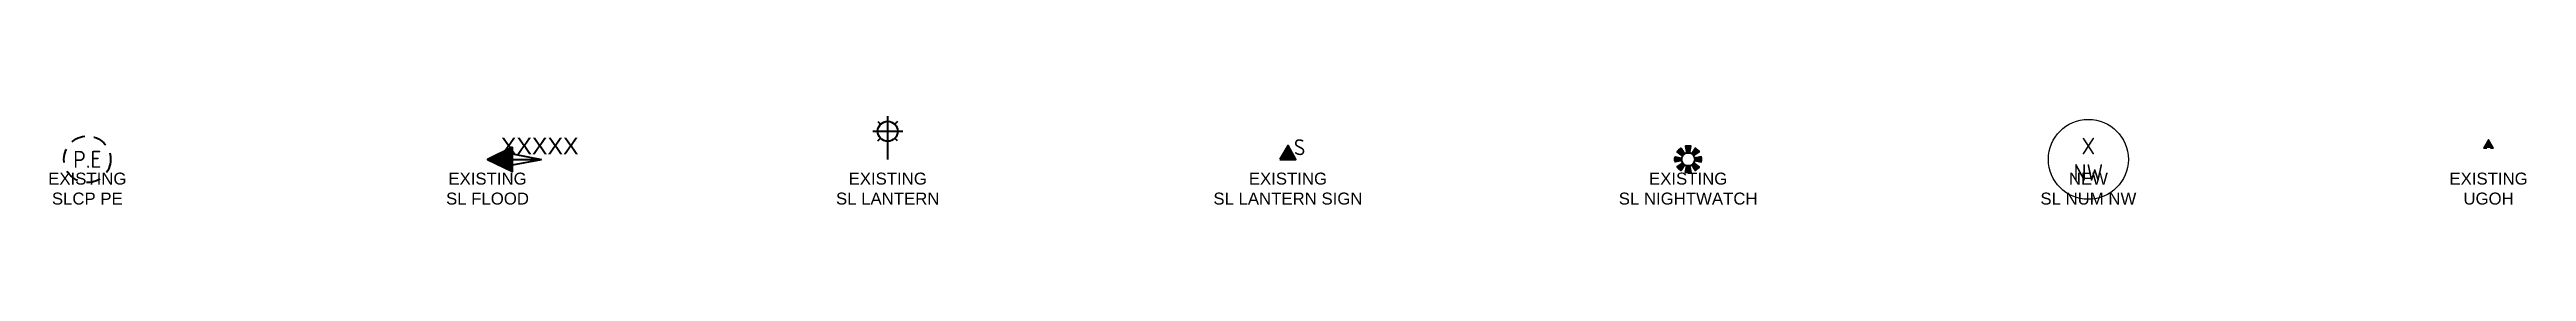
# Model space of a CAD drawing. Header units: metres. Extents: x -282 to 3977, y 160 to 949.
# Drawn here: x -231 to 140.4, y 320 to 333.3 of the extents above; entities that cross this region are included whole.
import ezdxf
from ezdxf.enums import TextEntityAlignment as Align

# ---------------------------------------------------------------- set-up
doc = ezdxf.new("R2010")
doc.units = ezdxf.units.M
doc.linetypes.add('Dash', pattern=[5, 3, -2])
doc.layers.get('0').update_dxf_attribs({"color": 6})
doc.layers.add('Equip_SP_SL_EXT', color=7, linetype='Continuous')
doc.layers.add('Equip_SP_SL_NEW', color=2, linetype='Continuous')
doc.styles.add('iecARIAL', font='ARIAL.TTF')
doc.styles.add('IESYMBOL1', font='isocp.shx')
doc.styles.get("Standard").update_dxf_attribs({"font": 'ARIAL.TTF'})

msp = doc.modelspace()

# ---------------------------------------------------------------- texts
at = {"char_height": 1.8, "width": 40, "attachment_point": 2}
for s, insert in [('EXISTING\\PSLCP PE', (-225.31, 324.82)), ('EXISTING\\PSL FLOOD', (-165.31, 324.82)), ('EXISTING\\PSL LANTERN', (-105.31, 324.82)), ('EXISTING\\PSL LANTERN SIGN', (-45.31, 324.82)), ('EXISTING\\PSL NIGHTWATCH', (14.69, 324.82)), ('NEW\\PSL NUM NW', (74.69, 324.82)), ('EXISTING\\PUGOH', (134.69, 324.82))]:
    msp.add_mtext(s, dxfattribs=dict(at, insert=insert))

# ---------------------------------------------------------------- blocks, each defined once
blk = doc.blocks.new('SLCP_PE_EXT')
at = {"linetype": 'Dash', "lineweight": 40, "ltscale": 0.7}
blk.add_circle((0, 0), 3.5, dxfattribs=at)
at = {"lineweight": 40, "style": 'IESYMBOL1'}
blk.add_text('P.E', height=2.56, dxfattribs=at).set_placement((0, 0), align=Align.MIDDLE)
at = {"style": 'iecARIAL', "flags": 8}
blk.add_attdef('ASSET_NUM', (1.5, 1.5), '', height=2.5, dxfattribs=at)
for tag, p, flags in [('Z', (0, 0), 1), ('CONSTRUCTED_VOLTAGE', (0, -0.2), 9), ('CONTROL_TYPE', (0, -0.4), 9), ('OPERATING_VOLTAGE', (0, -0.8), 9), ('ORIENTATION', (0, -1), 9), ('OWNED_BY', (0, -1.2), 9), ('STATE', (0, -2), 9), ('NO_PHASES', (0, -0.6), 9), ('USAGE', (0, -1.4), 9), ('LOCATION', (0, -1.6), 9), ('NOTES', (0, -1.8), 9)]:
    blk.add_attdef(tag, p, '', height=0.2, dxfattribs=dict(flags=flags))
blk = doc.blocks.new('SL_FLOOD_EXT')
at = {"lineweight": 40}
blk.add_hatch(color=256, dxfattribs=at).paths.add_polyline_path([(3.76, 1.82), (0, 0), (3.76, -1.82)])
for p in [(3.75, 0.83), (3.75, 0), (3.75, -0.83)]:
    blk.add_line(p, (8.09, 0), dxfattribs=at)
blk.add_lwpolyline([(3.76, 1.82), (0, 0), (3.76, -1.82)], close=True, dxfattribs=at)
for tag, height, flags, p in [('LNUMBER', 0.2, 9, (1.5, 0)), ('ASSET_NUM', 2.5, 8, (2, 2)), ('CONSTRUCTED_VOLTAGE', 0.2, 9, (1.5, -0.2)), ('CONTROL_TYPE', 0.2, 9, (1.5, -0.4)), ('OPERATING_VOLTAGE', 0.2, 9, (1.5, -1.2)), ('ORIENTATION', 0.2, 9, (1.5, -1.4)), ('OWNED_BY', 0.2, 9, (1.5, -1.6)), ('OPERATED_BY', 0.2, 9, (1.5, -1.8)), ('STATE', 0.2, 9, (1.5, -2.2)), ('CEXIST', 0.2, 9, (1.5, -2.6)), ('CNEW', 0.2, 9, (1.5, -2.8)), ('CNUMBER', 0.2, 9, (1.5, -3)), ('CREMOVE', 0.2, 9, (1.5, -3.2)), ('CREPLACE', 0.2, 9, (1.5, -3.4)), ('LANTERN_PURPOSE', 0.2, 9, (1.5, -0.6)), ('LANTERN_TYPE', 0.2, 9, (1.5, -0.8)), ('NO_PHASES', 0.2, 9, (1.5, -1)), ('MAINTAINED_BY', 0.2, 9, (1.5, -2)), ('USAGE', 0.2, 9, (1.5, -2.4)), ('LKINGHEIGHT', 0.2, 9, (1.5, -3.6)), ('LBRACKET', 0.2, 9, (1.5, -3.8)), ('LBRACKETVOCAB', 0.2, 9, (1.5, -4)), ('LCATEGORY', 0.2, 9, (1.5, -4.2)), ('LCHARGE1', 0.2, 9, (1.5, -4.4)), ('LCHARGE1PERCENT', 0.2, 9, (1.5, -4.6)), ('LCHARGE2', 0.2, 9, (1.5, -4.8)), ('LCHARGE2PERCENT', 0.2, 9, (1.5, -5)), ('LCHARGE3', 0.2, 9, (1.5, -5.2)), ('LCHARGE3PERCENT', 0.2, 9, (1.5, -5.4)), ('LEXIST', 0.2, 9, (1.5, -5.6)), ('LLAMP', 0.2, 9, (1.5, -5.8)), ('LLAMPVOCAB', 0.2, 9, (1.5, -6)), ('LMAST', 0.2, 9, (1.5, -6.2)), ('LMASTVOCAB', 0.2, 9, (1.5, -6.4)), ('LNEW', 0.2, 9, (1.5, -6.6)), ('LANTNUMBER', 0.2, 9, (1.5, -6.8)), ('LOUTREACH', 0.2, 9, (1.5, -7)), ('LOUTREACHVOCAB', 0.2, 9, (1.5, -7.2)), ('LRATECODE', 0.2, 9, (1.5, -7.4)), ('STREETNAME', 0.2, 9, (1.5, -9)), ('SUBURB', 0.2, 9, (1.5, -9.2)), ('Z', 0.2, 1, (1.5, -9.4)), ('LREMOVE', 0.2, 9, (1.5, -7.6)), ('LREPLACE', 0.2, 9, (1.5, -7.8)), ('LTYPE', 0.2, 9, (1.5, -8)), ('LTYPEVOCAB', 0.2, 9, (1.5, -8.2)), ('LEGEND', 0.2, 9, (1.5, -8.4)), ('LOCATION', 0.2, 9, (1.5, -8.6)), ('NOTES', 0.2, 9, (1.5, -8.8))]:
    blk.add_attdef(tag, text='', height=height, dxfattribs=dict(flags=flags)).set_placement(p, align=Align.MIDDLE_LEFT)
blk = doc.blocks.new('*U434')
at = {"lineweight": 40}
for p, q in [((-2.25, 4.22), (2.25, 4.22)), ((-1.46, 5.68), (-1.06, 5.28)), ((0, 1.97), (0, 6.47)), ((1.46, 5.68), (1.06, 5.28)), ((-1.46, 2.76), (-1.06, 3.16)), ((0, 0), (0, 2.72)), ((1.46, 2.76), (1.06, 3.16))]:
    blk.add_line(p, q, dxfattribs=at)
blk.add_circle((0, 4.22), 1.5, dxfattribs=at)
at = {"style": 'iecARIAL', "flags": 9}
blk.add_attdef('ASSET_NUM', (1.5, 1.5), '', height=2.5, dxfattribs=at)
for tag, p, height, flags in [('OPERATING_VOLTAGE', (0.98, -1.65), 0.2, 9), ('ORIENTATION', (0.98, -1.85), 0.2, 9), ('OWNED_BY', (0.98, -2.05), 0.2, 9), ('STATE', (0.98, -2.25), 0.2, 9), ('CONSTRUCTED_VOLTAGE', (0.98, -0.65), 0.2, 9), ('CONTROL_TYPE', (0.98, -0.85), 0.2, 9), ('LANTERN_PURPOSE', (0.98, -1.05), 0.2, 9), ('LANTERN_TYPE', (0.98, -1.25), 0.2, 9), ('NO_PHASES', (0.98, -1.45), 0.2, 9), ('USAGE', (0.98, -2.45), 0.2, 9), ('CEXIST', (0.98, -2.65), 0.2, 9), ('CNEW', (0.98, -2.85), 0.2, 9), ('CNUMBER', (0.98, -3.05), 0.2, 9), ('CREMOVE', (0.98, -3.25), 0.2, 9), ('CREPLACE', (0.98, -3.45), 0.2, 9), ('LKINGHEIGHT', (0.98, -3.65), 0.2, 9), ('LBRACKET', (0.98, -3.85), 0.2, 9), ('LNUMBER', (2.18, -3.25), 2.5, 8), ('LBRACKETVOCAB', (0.98, -4.05), 0.2, 9), ('LCATEGORY', (0.98, -4.25), 0.2, 9), ('LCHARGE1', (0.98, -4.45), 0.2, 9), ('LCHARGE1PERCENT', (0.98, -4.65), 0.2, 9), ('LCHARGE2', (0.98, -4.85), 0.2, 9), ('LCHARGE2PERCENT', (0.98, -5.05), 0.2, 9), ('LCHARGE3', (0.98, -5.25), 0.2, 9), ('LCHARGE3PERCENT', (0.98, -5.45), 0.2, 9), ('LEXIST', (0.98, -5.65), 0.2, 9), ('LLAMP', (0.98, -5.85), 0.2, 9), ('LLAMPVOCAB', (0.98, -6.05), 0.2, 9), ('LMAST', (0.98, -6.25), 0.2, 9), ('LMASTVOCAB', (0.98, -6.45), 0.2, 9), ('LNEW', (0.98, -6.65), 0.2, 9), ('LANTNUMBER', (0.98, -6.85), 0.2, 9), ('LOUTREACH', (0.98, -7.25), 0.2, 9), ('LOUTREACHVOCAB', (0.98, -7.45), 0.2, 9), ('STREETNAME', (0.98, -9.25), 0.2, 9), ('SUBURB', (0.98, -9.45), 0.2, 1), ('LRATECODE', (0.98, -7.65), 0.2, 9), ('LREMOVE', (0.98, -7.85), 0.2, 9), ('LREPLACE', (0.98, -8.05), 0.2, 9), ('LTYPE', (0.98, -8.25), 0.2, 9), ('LTYPEVOCAB', (0.98, -8.45), 0.2, 9), ('LEGEND', (0.98, -8.65), 0.2, 9), ('LOCATION', (0.98, -8.85), 0.2, 9), ('NOTES', (0.98, -9.05), 0.2, 9)]:
    blk.add_attdef(tag, p, '', height=height, dxfattribs=dict(flags=flags))
blk = doc.blocks.new('SL_LANTERN_SIGN_EXT')
at = {"lineweight": 40}
blk.add_hatch(color=256, dxfattribs=at).paths.add_polyline_path([(0.02, 2.09), (-1.2, 0), (1.2, 0)])
blk.add_lwpolyline([(-1.2, 0), (1.2, 0), (0.02, 2.09)], close=True, dxfattribs=at)
at = {"lineweight": 40, "style": 'IESYMBOL1'}
blk.add_text('S', height=2.4, dxfattribs=at).set_placement((0.9, 1.82), align=Align.MIDDLE_LEFT)
blk = doc.blocks.new('SL_NIGHTWATCH_EXT')
at = {"lineweight": 40}
h = blk.add_hatch(color=256, dxfattribs=at)
h.paths.add_polyline_path([(0.39, 1.96, 0.098491), (-0.39, 1.96), (-0.2, 0.98, -0.098491), (0.19, 0.98)])
h.paths.add_polyline_path([(0.55, 0.83, -0.098491), (0.83, 0.56), (1.66, 1.11, 0.098491), (1.11, 1.66)])
h.paths.add_polyline_path([(0.98, 0.2, -0.098491), (0.98, -0.19), (1.96, -0.39, 0.098491), (1.96, 0.39)])
h.paths.add_polyline_path([(0.83, -0.55, -0.098491), (0.56, -0.83), (1.11, -1.66, 0.098491), (1.66, -1.11)])
h.paths.add_polyline_path([(-0.19, -0.98), (-0.39, -1.96, 0.098491), (0.39, -1.96), (0.2, -0.98, -0.098491)])
h.paths.add_polyline_path([(-0.83, -0.56), (-1.66, -1.11, 0.098491), (-1.11, -1.66), (-0.55, -0.83, -0.098491)])
h.paths.add_polyline_path([(-0.98, 0.19), (-1.96, 0.39, 0.098491), (-1.96, -0.39), (-0.98, -0.2, -0.098491)])
h.paths.add_polyline_path([(-1.11, 1.66, 0.098491), (-1.66, 1.11), (-0.83, 0.55, -0.098491), (-0.56, 0.83)])
for p, q in [((-1.16, 1.63), (-1.16, 1.63, 0)), ((-1.1, 1.64), (-1.1, 1.64, 0)), ((1.08, 1.63), (1.08, 1.63, 0)), ((-0.86, -0.57), (-0.86, -0.57, 0)), ((0.82, -0.57), (0.82, -0.57, 0)), ((1.13, -1.65), (1.13, -1.65, 0)), ((1.96, -0.37), (1.96, -0.37, 0))]:
    blk.add_line(p, q, dxfattribs=at)
for points in [[(-0.98, 0.19, 0.098491), (-0.98, -0.2), (-1.96, -0.39, -0.098491), (-1.96, 0.39)], [(-0.56, 0.83, 0.098491), (-0.83, 0.55), (-1.66, 1.11, -0.098491), (-1.11, 1.66)], [(-0.2, 0.98, -0.098491), (0.19, 0.98), (0.39, 1.96, 0.098491), (-0.39, 1.96)], [(0.83, 0.56), (1.66, 1.11, 0.098491), (1.11, 1.66), (0.55, 0.83, -0.098491)], [(0.98, -0.19), (1.96, -0.39, 0.098491), (1.96, 0.39), (0.98, 0.2, -0.098491)], [(-0.83, -0.56, 0.098491), (-0.55, -0.83), (-1.11, -1.66, -0.098491), (-1.66, -1.11)], [(0.2, -0.98), (0.39, -1.96, -0.098491), (-0.39, -1.96), (-0.19, -0.98, 0.098491)], [(0.56, -0.83), (1.11, -1.66, 0.098491), (1.66, -1.11), (0.83, -0.55, -0.098491)]]:
    blk.add_lwpolyline(points, format="xyb", close=True, dxfattribs=at)
blk.add_circle((0, 0), 1, dxfattribs=at)
blk = doc.blocks.new('SL_NUM_NW_NEW')
blk.add_circle((0, 0), 6)
at = {"style": 'IESYMBOL1'}
blk.add_text('NW', height=2.5, dxfattribs=at).set_placement((0, -0.72), align=Align.TOP_CENTER)
at = {"style": 'IESYMBOL1', "flags": 4}
blk.add_attdef('SL17', text='', height=2.5, dxfattribs=at).set_placement((0, 0), align=Align.BOTTOM_CENTER)
at = {"flags": 1}
blk.add_attdef('Z', (0, 0), '', height=0.2, dxfattribs=at)
blk = doc.blocks.new('UGOH_EXT')
blk.add_hatch(color=256).paths.add_polyline_path([(-0.75, 1.7), (0.75, 1.7), (0, 3)])
for p, q in [((0, 3), (-0.75, 1.7)), ((-0.75, 1.7), (0.75, 1.7)), ((0.75, 1.7), (0, 3))]:
    blk.add_line(p, q)
at = {"flags": 1}
blk.add_attdef('TYPE', text='', height=0.2, dxfattribs=at).set_placement((1.5, -2), align=Align.MIDDLE_LEFT)
blk.add_wipeout([(-0.25, 1.7), (-0.25, 0), (0.25, 0), (0.25, 1.7)])
at = {"flags": 9}
for tag, p in [('CONSTRUCTED_VOLTAGE', (1.5, 0)), ('ACTUAL_STATUS', (1.5, -1.6)), ('OPERATING_VOLTAGE', (1.5, -0.2)), ('ORIENTATION', (1.5, -0.4)), ('STATE', (1.5, -0.6)), ('OWNED_BY', (1.5, -1)), ('OPERATED_BY', (1.5, -1.2)), ('USAGE', (1.5, -0.8)), ('MAINTAINED_BY', (1.5, -1.4)), ('NUMBER_OF_PHASES', (1.5, -1.8))]:
    blk.add_attdef(tag, text='', height=0.2, dxfattribs=at).set_placement(p, align=Align.MIDDLE_LEFT)

# ---------------------------------------------------------------- block references
at = {"layer": 'Equip_SP_SL_EXT'}
for name, p in [('*U434', (-105.31, 326.82)), ('SLCP_PE_EXT', (-225.31, 326.82)), ('SL_LANTERN_SIGN_EXT', (-45.31, 326.82)), ('SL_NIGHTWATCH_EXT', (14.69, 326.82)), ('UGOH_EXT', (134.69, 326.82))]:
    msp.add_blockref(name, p, dxfattribs=at)
ref = msp.add_blockref('SL_FLOOD_EXT', (-165.31, 326.82), dxfattribs=at)
ref.add_attrib('ASSET_NUM', 'XXXXX', dxfattribs={"layer": '0', "height": 2.5}).set_placement((-163.31, 328.82), align=Align.MIDDLE_LEFT)
at = {"layer": 'Equip_SP_SL_NEW'}
ref = msp.add_blockref('SL_NUM_NW_NEW', (74.69, 326.82), dxfattribs=at)
ref.add_attrib('SL17', 'X', dxfattribs={"layer": '0', "height": 2.5, "style": 'IESYMBOL1'}).set_placement((74.69, 326.82), align=Align.BOTTOM_CENTER)

msp.set_redraw_order([(e.dxf.handle, doc.entitydb.next_handle()) for e in msp.query("TEXT MTEXT ATTDEF DIMENSION ARC_DIMENSION")])  # texts and dimensions are drawn at this point

doc.saveas('drawing.dxf')
